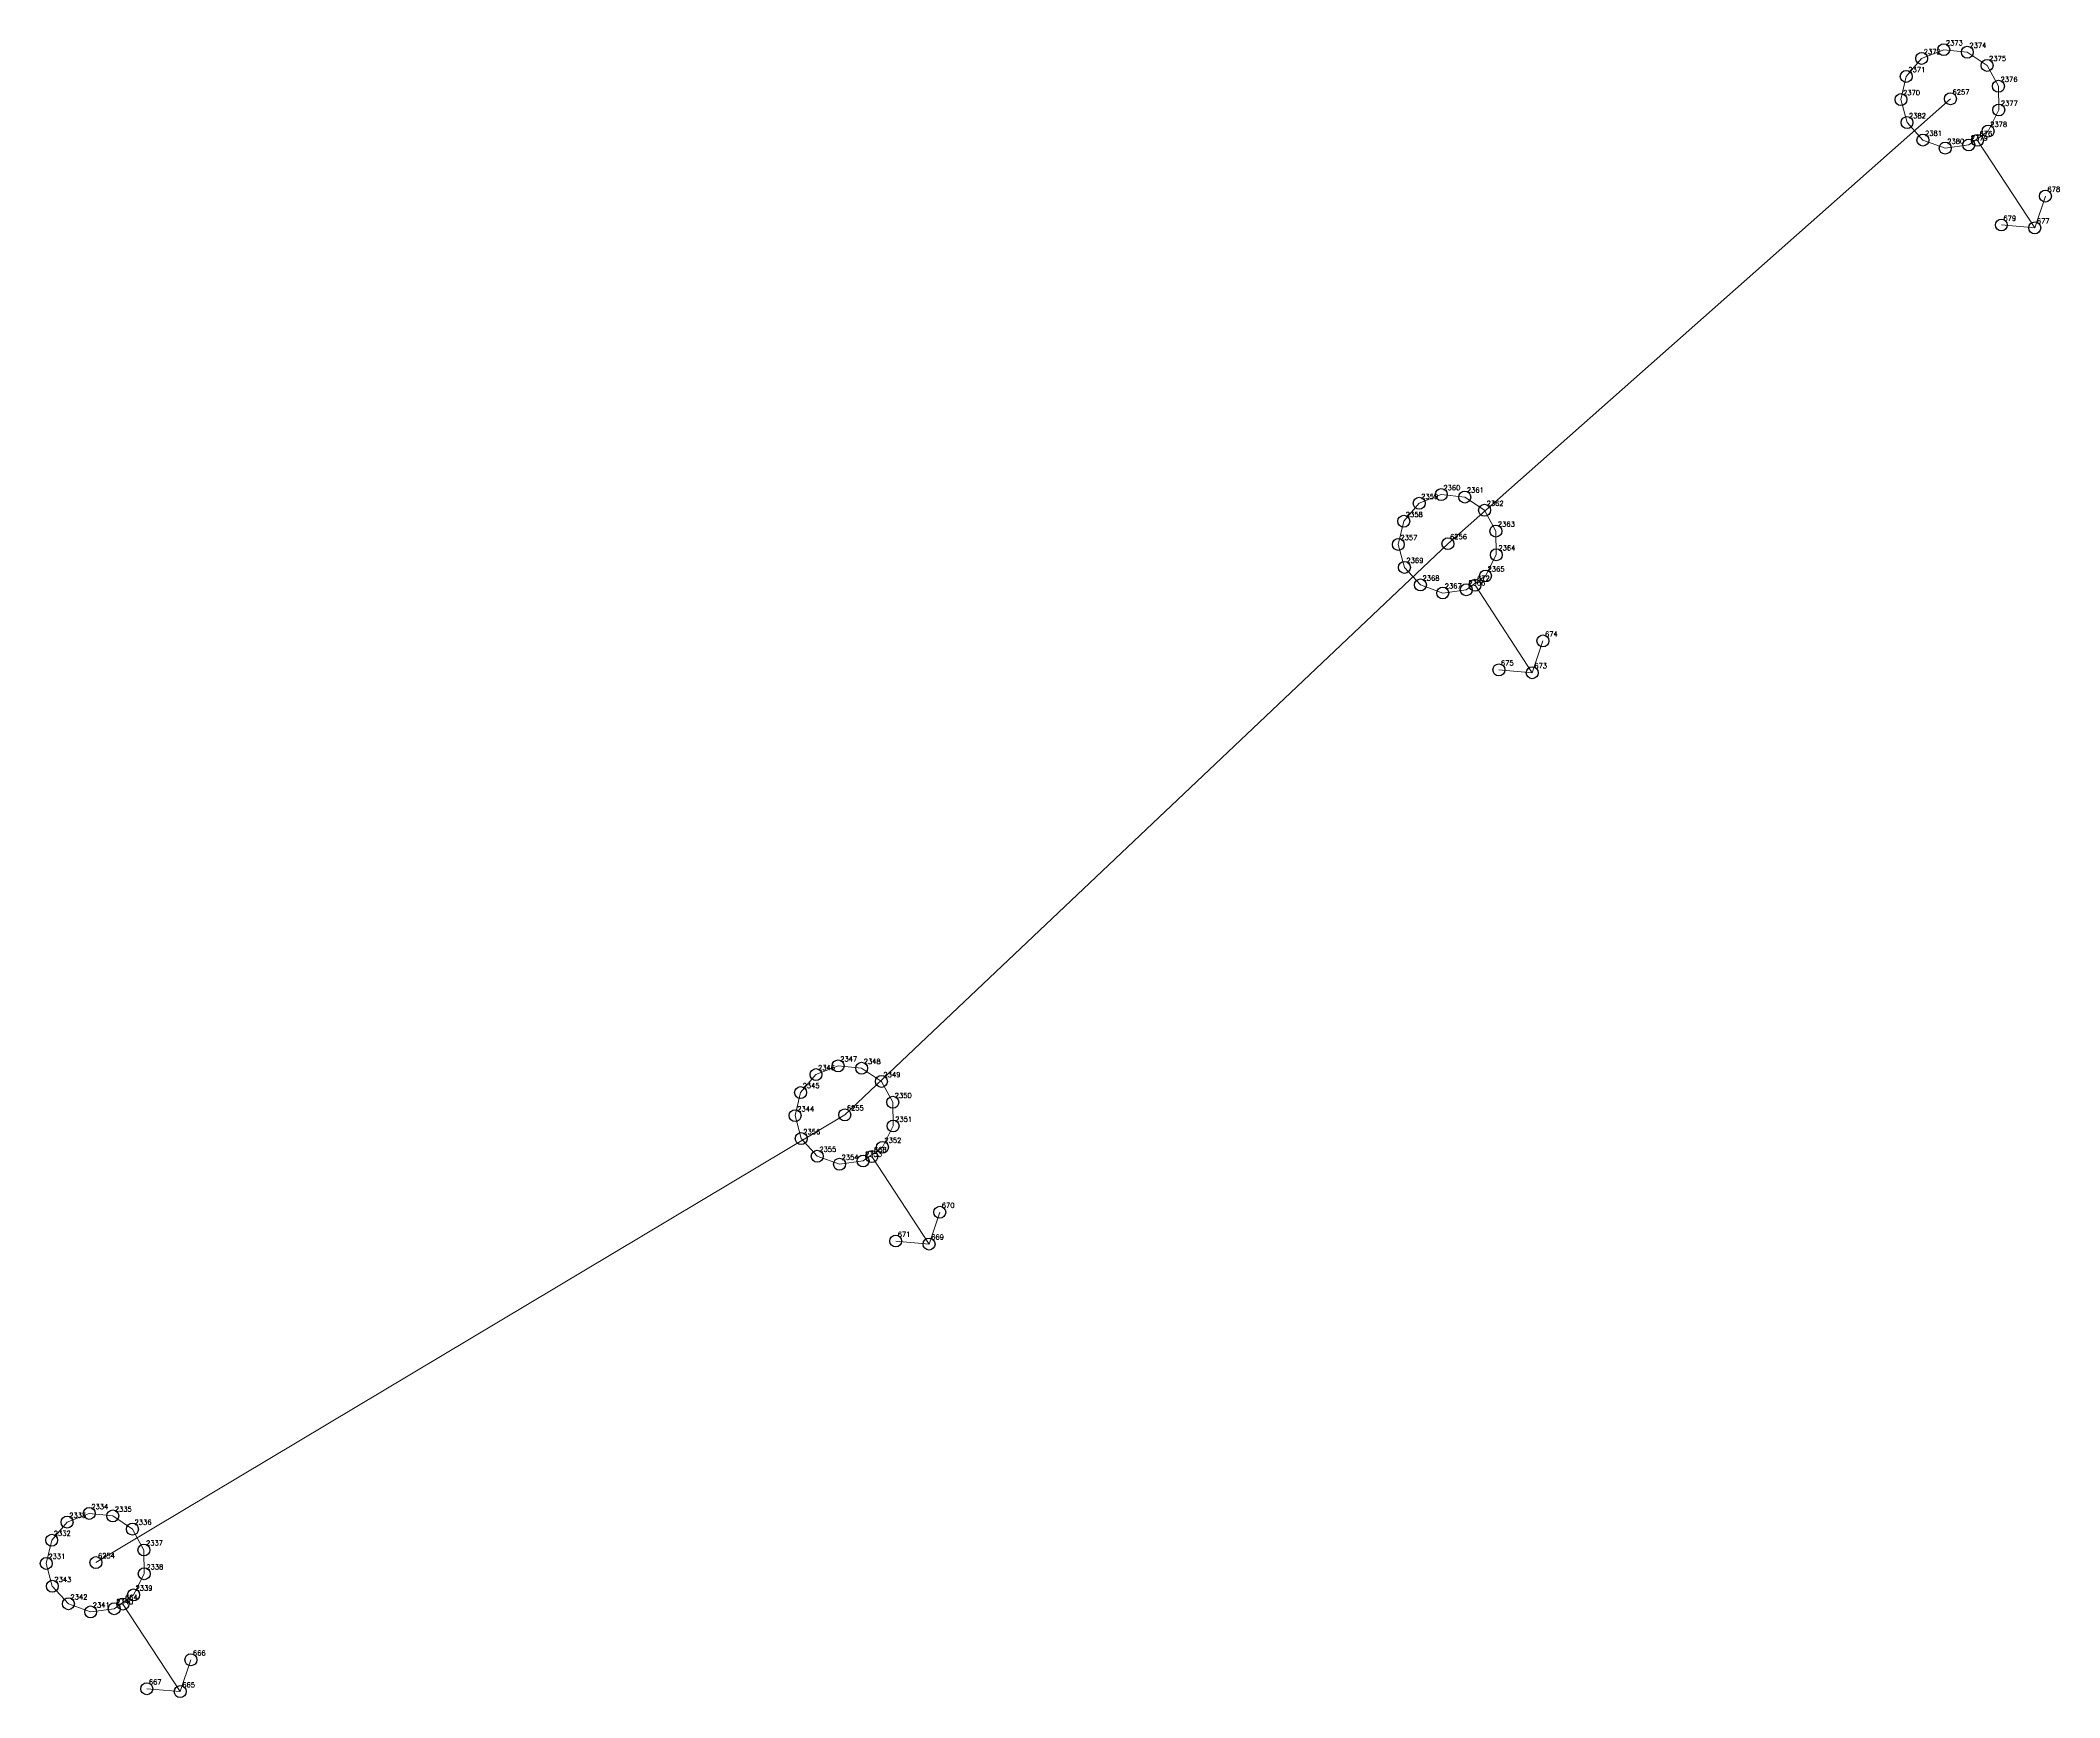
# Model space of a CAD drawing. Extents: x 1391501 to 1398271, y 354915 to 360782.
# Drawn here: x 1394275.8 to 1394402.7, y 358582.2 to 358686.4 of the extents above; entities that cross this region are included whole.
import ezdxf

# ---------------------------------------------------------------- set-up
doc = ezdxf.new("R2010")
doc.units = 0
doc.header["$PDMODE"] = 33
doc.header["$PDSIZE"] = 0.75
doc.layers.add('12 - ценные элементы визуального восприятия территории', color=7, linetype='Continuous')
doc.styles.get("Standard").update_dxf_attribs({"font": 'simplex.shx'})

msp = doc.modelspace()

# ---------------------------------------------------------------- linework, layer by layer
for p in [(1394394.07, 358685.24), (1394395.46, 358685.79), (1394396.94, 358685.63), (1394393.1, 358684.11), (1394398.18, 358684.8), (1394392.77, 358682.65), (1394398.9, 358683.49), (1394393.15, 358681.21), (1394398.92, 358682), (1394394.15, 358680.11), (1394398.25, 358680.67), (1394395.55, 358679.6), (1394397.03, 358679.8), (1394362.48, 358657.28), (1394363.87, 358657.83), (1394365.35, 358657.67), (1394361.51, 358656.15), (1394366.59, 358656.84), (1394361.17, 358654.69), (1394367.3, 358655.53), (1394367.33, 358654.04), (1394361.55, 358653.25), (1394362.56, 358652.15), (1394366.65, 358652.71), (1394363.96, 358651.64), (1394365.44, 358651.84), (1394325.95, 358621.92), (1394327.43, 358621.77), (1394324.56, 358621.37), (1394328.67, 358620.94), (1394323.59, 358620.24), (1394329.39, 358619.63), (1394323.25, 358618.79), (1394329.41, 358618.14), (1394323.63, 358617.35), (1394328.74, 358616.8), (1394324.64, 358616.24), (1394326.04, 358615.74), (1394327.52, 358615.94), (1394278.87, 358593.79), (1394280.35, 358593.63), (1394277.48, 358593.24), (1394281.59, 358592.8), (1394276.51, 358592.1), (1394282.31, 358591.49), (1394276.17, 358590.65), (1394282.33, 358590), (1394276.55, 358589.21), (1394281.66, 358588.67), (1394277.56, 358588.11), (1394278.96, 358587.6), (1394280.44, 358587.8)]:
    msp.add_point(p)
at = {"layer": '12 - ценные элементы визуального восприятия территории', "color": 7, "lineweight": 20}
for points in [[(1394392.77, 358682.65), (1394393.1, 358684.11), (1394394.07, 358685.24), (1394395.46, 358685.79), (1394396.94, 358685.63), (1394398.18, 358684.8), (1394398.9, 358683.49), (1394398.92, 358682), (1394398.25, 358680.67), (1394397.03, 358679.8), (1394395.55, 358679.6), (1394394.15, 358680.11), (1394393.15, 358681.21), (1394392.77, 358682.65)], [(1394392.77, 358682.65), (1394393.1, 358684.11), (1394394.07, 358685.24), (1394395.46, 358685.79), (1394396.94, 358685.63), (1394398.18, 358684.8), (1394398.9, 358683.49), (1394398.92, 358682), (1394398.25, 358680.67), (1394397.03, 358679.8), (1394395.55, 358679.6), (1394394.15, 358680.11), (1394393.15, 358681.21), (1394392.77, 358682.65)], [(1394361.17, 358654.69), (1394361.51, 358656.15), (1394362.48, 358657.28), (1394363.87, 358657.83), (1394365.35, 358657.67), (1394366.59, 358656.84), (1394367.3, 358655.53), (1394367.33, 358654.04), (1394366.65, 358652.71), (1394365.44, 358651.84), (1394363.96, 358651.64), (1394362.56, 358652.15), (1394361.55, 358653.25), (1394361.17, 358654.69)], [(1394361.17, 358654.69), (1394361.51, 358656.15), (1394362.48, 358657.28), (1394363.87, 358657.83), (1394365.35, 358657.67), (1394366.59, 358656.84), (1394367.3, 358655.53), (1394367.33, 358654.04), (1394366.65, 358652.71), (1394365.44, 358651.84), (1394363.96, 358651.64), (1394362.56, 358652.15), (1394361.55, 358653.25), (1394361.17, 358654.69)], [(1394323.25, 358618.79), (1394323.59, 358620.24), (1394324.56, 358621.37), (1394325.95, 358621.92), (1394327.43, 358621.77), (1394328.67, 358620.94), (1394329.39, 358619.63), (1394329.41, 358618.14), (1394328.74, 358616.8), (1394327.52, 358615.94), (1394326.04, 358615.74), (1394324.64, 358616.24), (1394323.63, 358617.35), (1394323.25, 358618.79)], [(1394323.25, 358618.79), (1394323.59, 358620.24), (1394324.56, 358621.37), (1394325.95, 358621.92), (1394327.43, 358621.77), (1394328.67, 358620.94), (1394329.39, 358619.63), (1394329.41, 358618.14), (1394328.74, 358616.8), (1394327.52, 358615.94), (1394326.04, 358615.74), (1394324.64, 358616.24), (1394323.63, 358617.35), (1394323.25, 358618.79)], [(1394276.17, 358590.65), (1394276.51, 358592.1), (1394277.48, 358593.24), (1394278.87, 358593.79), (1394280.35, 358593.63), (1394281.59, 358592.8), (1394282.31, 358591.49), (1394282.33, 358590), (1394281.66, 358588.67), (1394280.44, 358587.8), (1394278.96, 358587.6), (1394277.56, 358588.11), (1394276.55, 358589.21), (1394276.17, 358590.65)], [(1394276.17, 358590.65), (1394276.51, 358592.1), (1394277.48, 358593.24), (1394278.87, 358593.79), (1394280.35, 358593.63), (1394281.59, 358592.8), (1394282.31, 358591.49), (1394282.33, 358590), (1394281.66, 358588.67), (1394280.44, 358587.8), (1394278.96, 358587.6), (1394277.56, 358588.11), (1394276.55, 358589.21), (1394276.17, 358590.65)]]:
    msp.add_lwpolyline(points, close=True, dxfattribs=at)
for points in [[(1394279.29, 358590.7), (1394326.37, 358618.84), (1394364.29, 358654.74), (1394395.88, 358682.7)], [(1394279.29, 358590.7), (1394326.37, 358618.84), (1394364.29, 358654.74), (1394395.88, 358682.7)], [(1394397.58, 358680.09), (1394401.18, 358674.59)], [(1394397.58, 358680.09), (1394401.18, 358674.59)], [(1394401.18, 358674.59), (1394401.85, 358676.59)], [(1394401.18, 358674.59), (1394401.85, 358676.59)], [(1394401.18, 358674.59), (1394399.08, 358674.77)], [(1394401.18, 358674.59), (1394399.08, 358674.77)], [(1394365.99, 358652.13), (1394369.59, 358646.63)], [(1394365.99, 358652.13), (1394369.59, 358646.63)], [(1394369.59, 358646.63), (1394370.26, 358648.63)], [(1394369.59, 358646.63), (1394370.26, 358648.63)], [(1394369.59, 358646.63), (1394367.49, 358646.81)], [(1394369.59, 358646.63), (1394367.49, 358646.81)], [(1394328.07, 358616.22), (1394331.67, 358610.72)], [(1394328.07, 358616.22), (1394331.67, 358610.72)], [(1394331.67, 358610.72), (1394332.34, 358612.72)], [(1394331.67, 358610.72), (1394332.34, 358612.72)], [(1394331.67, 358610.72), (1394329.57, 358610.91)], [(1394331.67, 358610.72), (1394329.57, 358610.91)], [(1394280.99, 358588.09), (1394284.59, 358582.59)], [(1394280.99, 358588.09), (1394284.59, 358582.59)], [(1394284.59, 358582.59), (1394285.26, 358584.59)], [(1394284.59, 358582.59), (1394285.26, 358584.59)], [(1394284.59, 358582.59), (1394282.49, 358582.77)], [(1394284.59, 358582.59), (1394282.49, 358582.77)]]:
    msp.add_lwpolyline(points, dxfattribs=at)
at = {"layer": '12 - ценные элементы визуального восприятия территории'}
for p in [(1394395.88, 358682.7), (1394397.58, 358680.09), (1394401.85, 358676.59), (1394399.08, 358674.77), (1394401.18, 358674.59), (1394364.29, 358654.74), (1394365.99, 358652.13), (1394370.26, 358648.63), (1394367.49, 358646.81), (1394369.59, 358646.63), (1394326.37, 358618.84), (1394328.07, 358616.22), (1394332.34, 358612.72), (1394329.57, 358610.91), (1394331.67, 358610.72), (1394279.29, 358590.7), (1394280.99, 358588.09), (1394285.26, 358584.59), (1394282.49, 358582.77), (1394284.59, 358582.59)]:
    msp.add_point(p, dxfattribs=at)

# ---------------------------------------------------------------- texts
at = {"color": 7}
for s, p in [('2372', (1394394.2, 358685.51)), ('2373', (1394395.59, 358686.06)), ('2374', (1394397.07, 358685.9)), ('2375', (1394398.31, 358685.08)), ('2371', (1394393.23, 358684.38)), ('2370', (1394392.9, 358682.93)), ('2376', (1394399.03, 358683.77)), ('2382', (1394393.27, 358681.48)), ('2377', (1394399.05, 358682.27)), ('2381', (1394394.28, 358680.38)), ('2379', (1394397.16, 358680.08)), ('2378', (1394398.38, 358680.94)), ('2380', (1394395.68, 358679.87)), ('2359', (1394362.61, 358657.55)), ('2360', (1394364, 358658.1)), ('2361', (1394365.48, 358657.95)), ('2358', (1394361.64, 358656.42)), ('2362', (1394366.72, 358657.12)), ('2357', (1394361.3, 358654.97)), ('2363', (1394367.43, 358655.81)), ('2369', (1394361.68, 358653.53)), ('2364', (1394367.46, 358654.32)), ('2368', (1394362.69, 358652.42)), ('2366', (1394365.57, 358652.12)), ('2365', (1394366.78, 358652.99)), ('2367', (1394364.09, 358651.92)), ('2346', (1394324.69, 358621.65)), ('2347', (1394326.08, 358622.2)), ('2348', (1394327.56, 358622.04)), ('2345', (1394323.72, 358620.52)), ('2349', (1394328.8, 358621.21)), ('2344', (1394323.38, 358619.06)), ('2350', (1394329.51, 358619.9)), ('2351', (1394329.54, 358618.41)), ('2356', (1394323.76, 358617.62)), ('2355', (1394324.77, 358616.52)), ('2352', (1394328.86, 358617.08)), ('2354', (1394326.17, 358616.01)), ('2353', (1394327.65, 358616.21)), ('2334', (1394279, 358594.06)), ('2335', (1394280.48, 358593.9)), ('2333', (1394277.61, 358593.51)), ('2336', (1394281.72, 358593.08)), ('2332', (1394276.64, 358592.38)), ('2337', (1394282.44, 358591.77)), ('2331', (1394276.3, 358590.93)), ('2338', (1394282.46, 358590.27)), ('2343', (1394276.68, 358589.48)), ('2339', (1394281.78, 358588.94)), ('2342', (1394277.69, 358588.38)), ('2341', (1394279.09, 358587.87)), ('2340', (1394280.57, 358588.08))]:
    msp.add_text(s, height=0.311, dxfattribs=at).set_placement(p)
at = {"layer": '12 - ценные элементы визуального восприятия территории', "color": 7}
for s, p in [('6257', (1394396.01, 358682.97)), ('676', (1394397.71, 358680.36)), ('678', (1394401.98, 358676.86)), ('679', (1394399.21, 358675.04)), ('677', (1394401.31, 358674.86)), ('6256', (1394364.42, 358655.02)), ('672', (1394366.12, 358652.4)), ('674', (1394370.39, 358648.9)), ('675', (1394367.62, 358647.09)), ('673', (1394369.72, 358646.91)), ('6255', (1394326.5, 358619.11)), ('668', (1394328.2, 358616.5)), ('670', (1394332.47, 358613)), ('671', (1394329.7, 358611.18)), ('669', (1394331.8, 358611)), ('6254', (1394279.42, 358590.97)), ('664', (1394281.12, 358588.36)), ('666', (1394285.39, 358584.86)), ('667', (1394282.62, 358583.04)), ('665', (1394284.72, 358582.86))]:
    msp.add_text(s, height=0.311, dxfattribs=at).set_placement(p)

doc.saveas('drawing.dxf')
